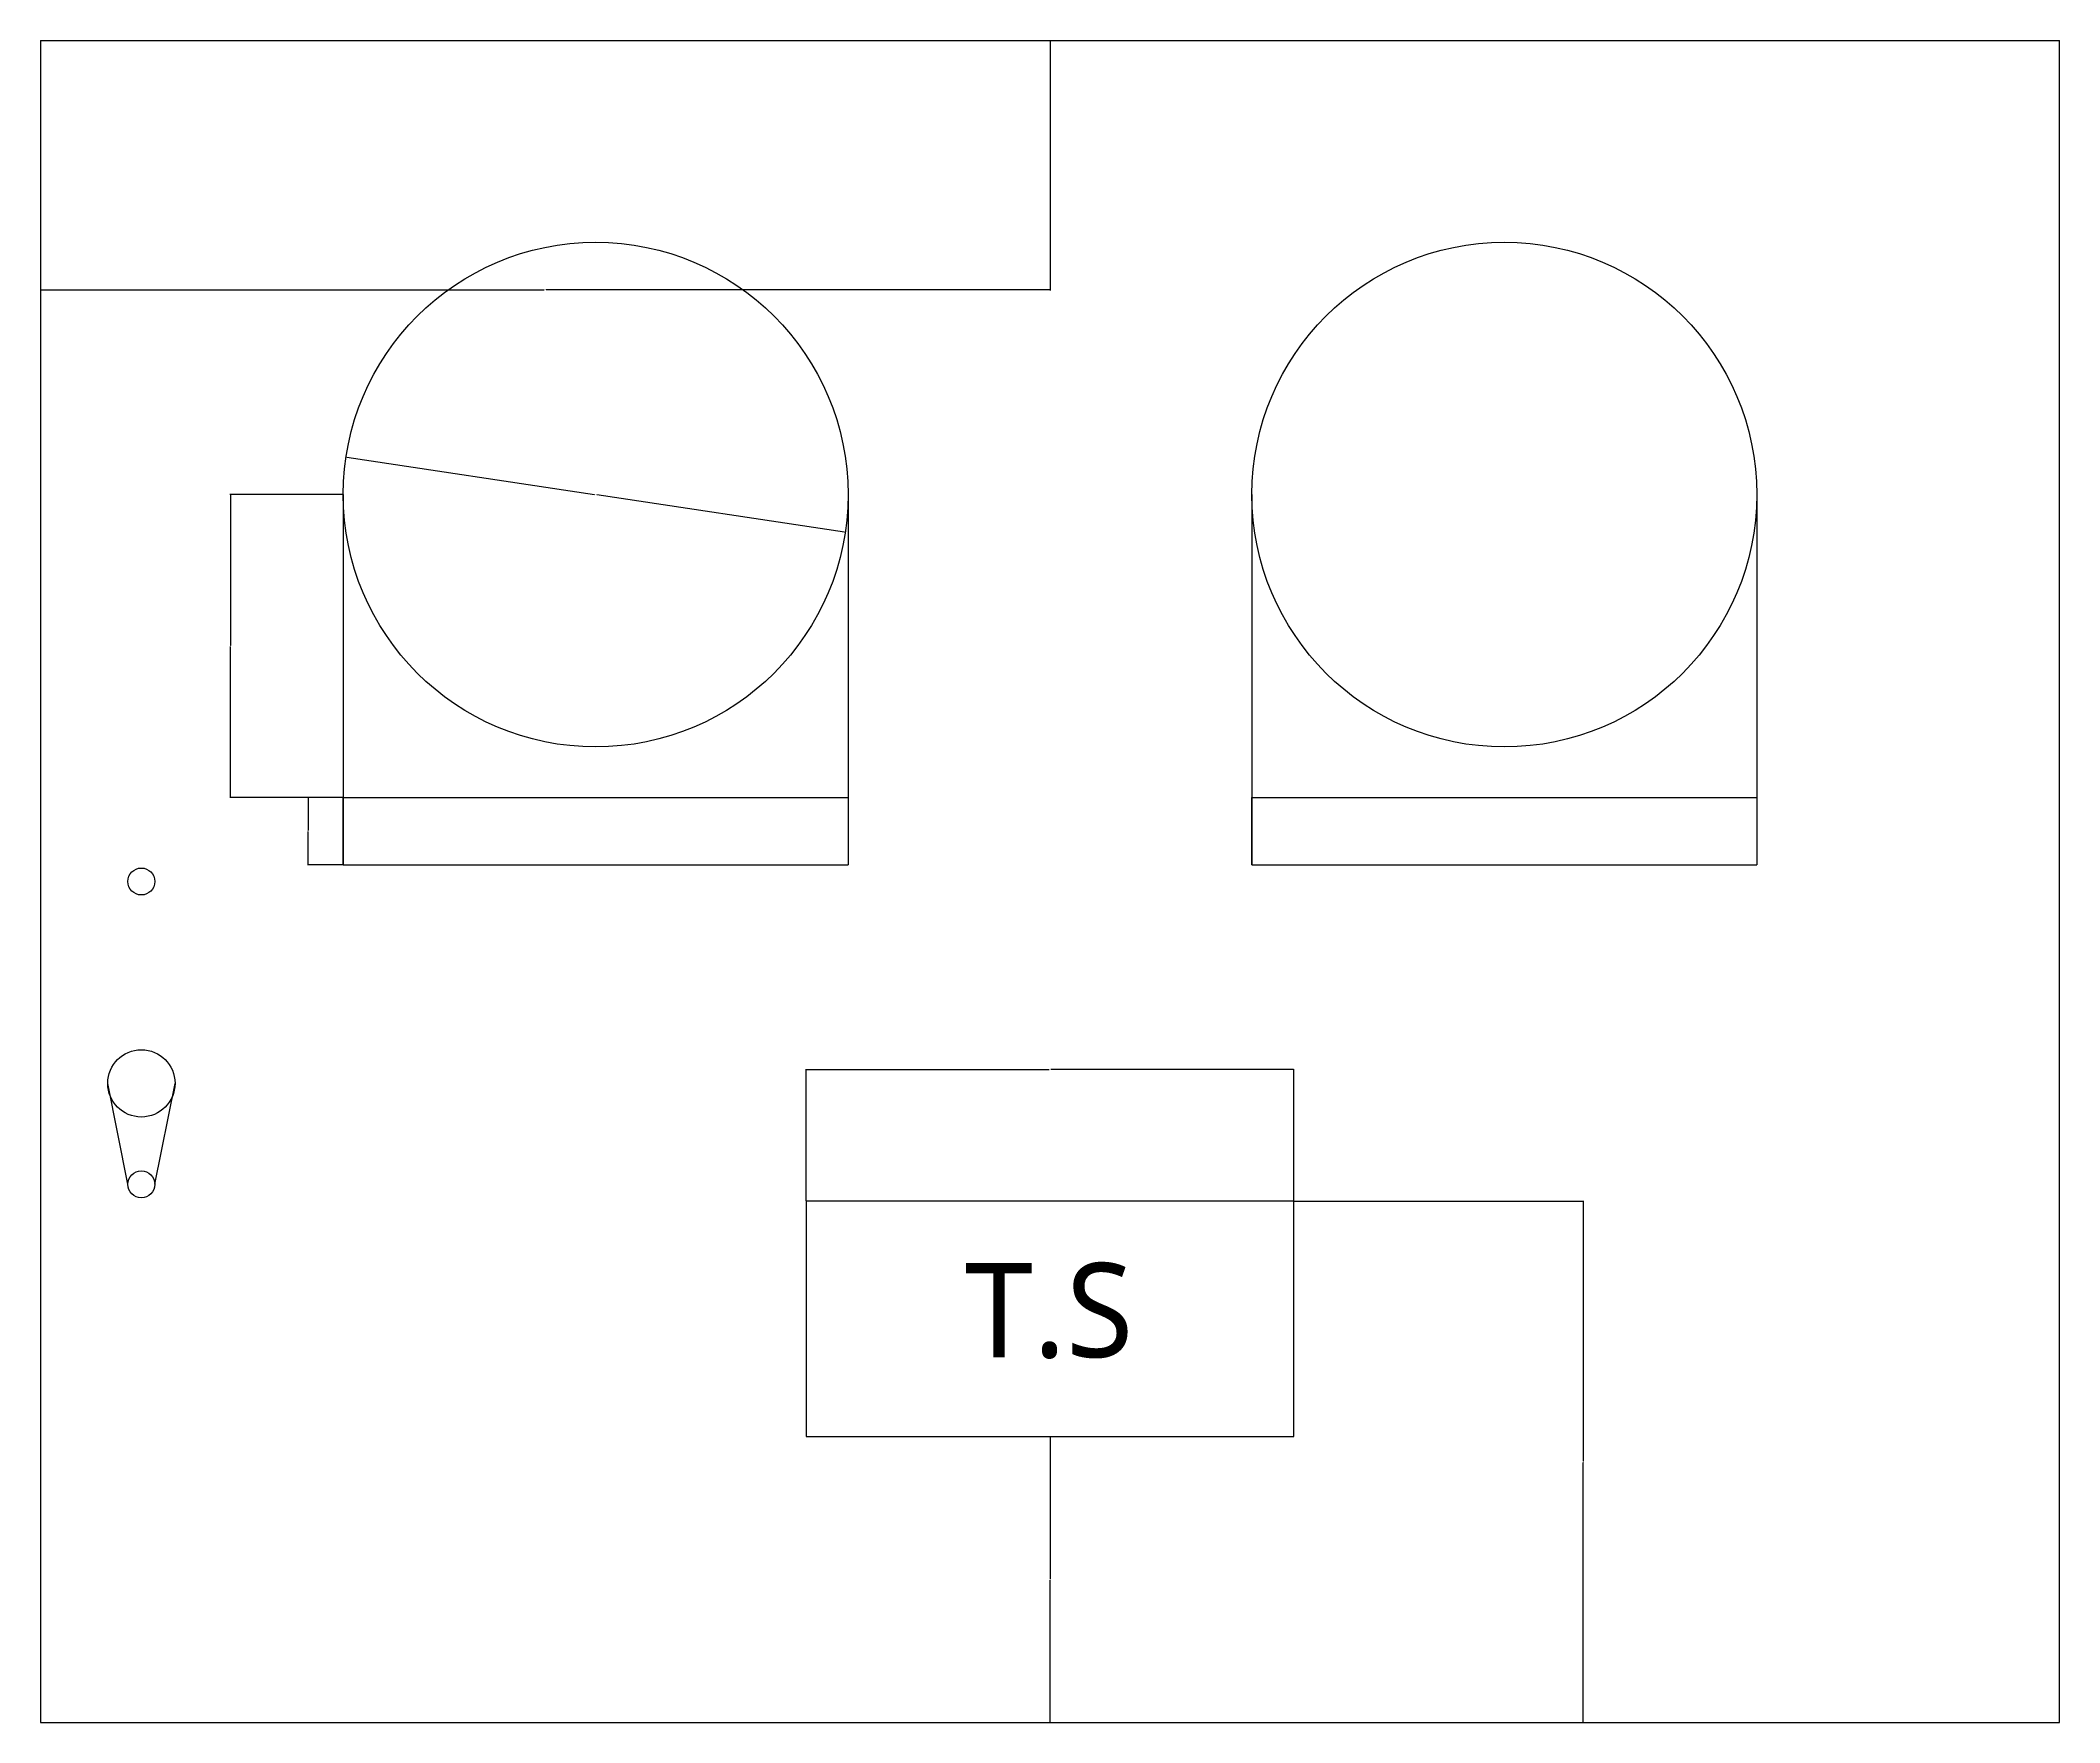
# Model space of a CAD drawing. Header units: millimetres. Extents: x 76 to 12892, y 3949 to 6333.
# Drawn here: x 5226 to 5826, y 4744 to 5244 of the extents above; entities that cross this region are included whole.
import ezdxf

# ---------------------------------------------------------------- set-up
doc = ezdxf.new("R2010")
doc.units = ezdxf.units.MM
doc.layers.add('DIMEN', color=102, linetype='Continuous', plot=False)
doc.styles.add('WD', font='Microsoft JhengHei.ttf')
doc.dimstyles.new('-', dxfattribs={"dimtxt": 0.18, "dimasz": 0.18, "dimexe": 0.18, "dimexo": 0.0625, "dimgap": 0.09, "dimtad": 0, "dimtih": 1, "dimtoh": 1, "dimzin": 0, "dimdsep": 46, "dimtxsty": 'WD', "dimcen": 0.09, "dimadec": 0, "dimazin": 0, "dimtfac": 1, "dimtofl": 0, "dimtmove": 2, "dimatfit": 3, "dimfxl": 1, "dimtolj": 1, "dimtzin": 0, "dimarcsym": 0})

# ---------------------------------------------------------------- blocks, each defined once
blk = doc.blocks.new('*D389')
at = {"layer": 'Defpoints', "color": 0, "transparency": 16777216}
for p in [(5226.48, 5243.89), (5526.48, 5243.89), (5526.48, 5169.76)]:
    blk.add_point(p, dxfattribs=at)
at = {"layer": 'DIMEN', "color": 0, "lineweight": -2, "transparency": 16777216}
for p, q in [((5226.48, 5243.83), (5226.48, 5169.58)), ((5526.48, 5243.83), (5526.48, 5169.58)), ((5226.66, 5169.76), (5376.2, 5169.76)), ((5526.3, 5169.76), (5376.76, 5169.76))]:
    blk.add_line(p, q, dxfattribs=at)
at = {"layer": 'DIMEN', "color": 0, "transparency": 16777216}
for points in [[(5226.66, 5169.79), (5226.66, 5169.73), (5226.48, 5169.76)], [(5526.3, 5169.79), (5526.3, 5169.73), (5526.48, 5169.76)]]:
    blk.add_solid(points, dxfattribs=at)
at = {"layer": 'DIMEN', "color": 0, "transparency": 16777216, "insert": (5376.48, 5169.76), "char_height": 0.18, "attachment_point": 5, "style": 'WD'}
blk.add_mtext('\\A1;300', dxfattribs=at)
blk = doc.blocks.new('*D390')
at = {"layer": 'Defpoints', "color": 0, "transparency": 16777216}
for p in [(5316.48, 5018.89), (5306.06, 4998.89), (5316.48, 4998.89)]:
    blk.add_point(p, dxfattribs=at)
at = {"layer": 'DIMEN', "color": 0, "lineweight": -2, "transparency": 16777216}
for p, q in [((5316.42, 5018.89), (5305.88, 5018.89)), ((5306.06, 5018.71), (5306.06, 5009.08)), ((5306.06, 4999.07), (5306.06, 5008.71)), ((5316.42, 4998.89), (5305.88, 4998.89))]:
    blk.add_line(p, q, dxfattribs=at)
at = {"layer": 'DIMEN', "color": 0, "transparency": 16777216}
for points in [[(5306.03, 5018.71), (5306.09, 5018.71), (5306.06, 5018.89)], [(5306.03, 4999.07), (5306.09, 4999.07), (5306.06, 4998.89)]]:
    blk.add_solid(points, dxfattribs=at)
at = {"layer": 'DIMEN', "color": 0, "transparency": 16777216, "insert": (5306.06, 5008.89), "char_height": 0.18, "attachment_point": 5, "style": 'WD'}
blk.add_mtext('\\A1;20', dxfattribs=at)
blk = doc.blocks.new('*D391')
at = {"layer": 'Defpoints', "color": 0, "transparency": 16777216}
for p in [(5282.99, 5108.89), (5316.48, 5108.89), (5316.48, 5018.89)]:
    blk.add_point(p, dxfattribs=at)
at = {"layer": 'DIMEN', "color": 0, "lineweight": -2, "transparency": 16777216}
for p, q in [((5316.42, 5108.89), (5282.81, 5108.89)), ((5282.99, 5108.71), (5282.99, 5064.08)), ((5282.99, 5019.07), (5282.99, 5063.71)), ((5316.42, 5018.89), (5282.81, 5018.89))]:
    blk.add_line(p, q, dxfattribs=at)
at = {"layer": 'DIMEN', "color": 0, "transparency": 16777216}
for points in [[(5282.96, 5108.71), (5283.02, 5108.71), (5282.99, 5108.89)], [(5282.96, 5019.07), (5283.02, 5019.07), (5282.99, 5018.89)]]:
    blk.add_solid(points, dxfattribs=at)
at = {"layer": 'DIMEN', "color": 0, "transparency": 16777216, "insert": (5282.99, 5063.89), "char_height": 0.18, "attachment_point": 5, "style": 'WD'}
blk.add_mtext('\\A1;90', dxfattribs=at)
blk = doc.blocks.new('*D392')
at = {"layer": 'Defpoints', "color": 0, "transparency": 16777216}
for p in [(5317.32, 5120.07), (5465.64, 5097.72)]:
    blk.add_point(p, dxfattribs=at)
at = {"layer": 'DIMEN', "color": 0, "lineweight": -2, "transparency": 16777216}
for p, q in [((5317.5, 5120.05), (5391.1, 5108.95)), ((5465.46, 5097.74), (5391.86, 5108.84))]:
    blk.add_line(p, q, dxfattribs=at)
at = {"layer": 'DIMEN', "color": 0, "transparency": 16777216}
for points in [[(5317.5, 5120.08), (5317.49, 5120.02), (5317.32, 5120.07)], [(5465.47, 5097.77), (5465.46, 5097.71), (5465.64, 5097.72)]]:
    blk.add_solid(points, dxfattribs=at)
at = {"layer": 'DIMEN', "color": 0, "transparency": 16777216, "insert": (5391.48, 5108.89), "char_height": 0.18, "attachment_point": 5, "style": 'WD'}
blk.add_mtext('\\A1;∅150', dxfattribs=at)
blk = doc.blocks.new('*D393')
at = {"layer": 'Defpoints', "color": 0, "transparency": 16777216}
for p in [(5453.98, 4828.89), (5453.98, 4743.89), (5526.48, 4743.89)]:
    blk.add_point(p, dxfattribs=at)
at = {"layer": 'DIMEN', "color": 0, "lineweight": -2, "transparency": 16777216}
for p, q in [((5454.04, 4828.89), (5526.66, 4828.89)), ((5526.48, 4828.71), (5526.48, 4786.58)), ((5526.48, 4744.07), (5526.48, 4786.21)), ((5454.04, 4743.89), (5526.66, 4743.89))]:
    blk.add_line(p, q, dxfattribs=at)
at = {"layer": 'DIMEN', "color": 0, "transparency": 16777216}
for points in [[(5526.45, 4828.71), (5526.51, 4828.71), (5526.48, 4828.89)], [(5526.45, 4744.07), (5526.51, 4744.07), (5526.48, 4743.89)]]:
    blk.add_solid(points, dxfattribs=at)
at = {"layer": 'DIMEN', "color": 0, "transparency": 16777216, "insert": (5526.48, 4786.39), "char_height": 0.18, "attachment_point": 5, "style": 'WD'}
blk.add_mtext('\\A1;85', dxfattribs=at)
blk = doc.blocks.new('*D394')
at = {"layer": 'Defpoints', "color": 0, "transparency": 16777216}
for p in [(5598.98, 4898.89), (5598.98, 4743.89), (5684.95, 4743.89)]:
    blk.add_point(p, dxfattribs=at)
at = {"layer": 'DIMEN', "color": 0, "lineweight": -2, "transparency": 16777216}
for p, q in [((5599.04, 4898.89), (5685.13, 4898.89)), ((5684.95, 4898.71), (5684.95, 4821.58)), ((5684.95, 4744.07), (5684.95, 4821.21)), ((5599.04, 4743.89), (5685.13, 4743.89))]:
    blk.add_line(p, q, dxfattribs=at)
at = {"layer": 'DIMEN', "color": 0, "transparency": 16777216}
for points in [[(5684.92, 4898.71), (5684.98, 4898.71), (5684.95, 4898.89)], [(5684.92, 4744.07), (5684.98, 4744.07), (5684.95, 4743.89)]]:
    blk.add_solid(points, dxfattribs=at)
at = {"layer": 'DIMEN', "color": 0, "transparency": 16777216, "insert": (5684.95, 4821.39), "char_height": 0.18, "attachment_point": 5, "style": 'WD'}
blk.add_mtext('\\A1;155', dxfattribs=at)
blk = doc.blocks.new('*D395')
at = {"layer": 'Defpoints', "color": 0, "transparency": 16777216}
for p in [(5598.98, 4937.98), (5453.98, 4898.89), (5598.98, 4898.89)]:
    blk.add_point(p, dxfattribs=at)
at = {"layer": 'DIMEN', "color": 0, "lineweight": -2, "transparency": 16777216}
for p, q in [((5453.98, 4898.96), (5453.98, 4938.16)), ((5598.98, 4898.96), (5598.98, 4938.16)), ((5454.16, 4937.98), (5526.2, 4937.98)), ((5598.8, 4937.98), (5526.76, 4937.98))]:
    blk.add_line(p, q, dxfattribs=at)
at = {"layer": 'DIMEN', "color": 0, "transparency": 16777216}
for points in [[(5454.16, 4938.01), (5454.16, 4937.95), (5453.98, 4937.98)], [(5598.8, 4938.01), (5598.8, 4937.95), (5598.98, 4937.98)]]:
    blk.add_solid(points, dxfattribs=at)
at = {"layer": 'DIMEN', "color": 0, "transparency": 16777216, "insert": (5526.48, 4937.98), "char_height": 0.18, "attachment_point": 5, "style": 'WD'}
blk.add_mtext('\\A1;145', dxfattribs=at)

msp = doc.modelspace()

# ---------------------------------------------------------------- linework, layer by layer
for p, q in [((5226.47956, 5243.89451), (5826.47956, 5243.89451)), ((5226.47956, 5243.89451), (5226.47956, 4743.89451)), ((5826.47956, 4743.89451), (5826.47956, 5243.89451)), ((5316.47956, 5108.89451), (5316.47956, 4998.89451)), ((5466.47956, 5108.89451), (5466.47956, 4998.89451)), ((5586.47956, 5108.89451), (5586.47956, 4998.89451)), ((5736.47956, 5108.89451), (5736.47956, 4998.89451)), ((5316.47956, 4998.89451), (5316.47956, 5018.89451)), ((5316.47956, 5018.89451), (5466.47956, 5018.89451)), ((5586.47956, 4998.89451), (5586.47956, 5018.89451)), ((5586.47956, 5018.89451), (5736.47956, 5018.89451)), ((5316.47956, 4998.89451), (5466.47956, 4998.89451)), ((5586.47956, 4998.89451), (5736.47956, 4998.89451)), ((5252.47956, 4903.89451), (5246.47956, 4933.89451)), ((5260.47956, 4903.89451), (5266.47956, 4933.89451)), ((5598.97956, 4898.89451), (5453.97956, 4898.89451)), ((5453.97956, 4898.89451), (5453.97956, 4828.89451)), ((5598.97956, 4828.89451), (5598.97956, 4898.89451)), ((5453.97956, 4828.89451), (5598.97956, 4828.89451)), ((5226.47956, 4743.89451), (5826.47956, 4743.89451))]:
    msp.add_line(p, q)
for centre, radius in [((5391.47956, 5108.89451), 75), ((5661.47956, 5108.89451), 75), ((5256.47956, 4933.89451), 10), ((5256.47956, 4903.89451), 4)]:
    msp.add_circle(centre, radius)
at = {"layer": 'DIMEN'}
msp.add_circle((5256.47956, 4993.89451), 4, dxfattribs=at)

# ---------------------------------------------------------------- texts
at = {"insert": (5501.19628, 4880.4984), "char_height": 27.982818, "attachment_point": 1, "style": 'WD'}
msp.add_mtext_dynamic_manual_height_columns('T.S', width=765.4122302, gutter_width=139.91409, heights=[267.9388], dxfattribs=at)

# ---------------------------------------------------------------- dimensions: what is measured, and where the dimension line sits
at = {"layer": 'DIMEN'}
for base, p1, p2, picture, middle in [((5526.47956, 5169.75935), (5226.47956, 5243.89451), (5526.47956, 5243.89451), '*D389', (5376.47956, 5169.75935)), ((5598.97956, 4937.98013), (5453.97956, 4898.89451), (5598.97956, 4898.89451), '*D395', (5526.47956, 4937.98013))]:
    dim = msp.add_linear_dim(base=base, p1=p1, p2=p2, dimstyle='-', override={"dimdec": 0}, dxfattribs=at)
    dim.commit()
    dim.dimension.update_dxf_attribs({"geometry": picture, "text_midpoint": middle})
dim = msp.add_diameter_dim_2p(p1=(5465.64187, 5097.71634), p2=(5317.31725, 5120.07268), dimstyle='-', override={"dimdec": 0}, dxfattribs=at)
dim.commit()
dim.dimension.update_dxf_attribs({"geometry": '*D392', "text_midpoint": (5391.47956, 5108.89451), "dimtype": 163})
for base, p1, p2, picture, middle in [((5282.9874, 5108.89451), (5316.47956, 5018.89451), (5316.47956, 5108.89451), '*D391', (5282.9874, 5063.89451)), ((5306.06315, 4998.89451), (5316.47956, 5018.89451), (5316.47956, 4998.89451), '*D390', (5306.06315, 5008.89451)), ((5684.94842, 4743.89451), (5598.97956, 4898.89451), (5598.97956, 4743.89451), '*D394', (5684.94842, 4821.39451)), ((5526.47956, 4743.89451), (5453.97956, 4828.89451), (5453.97956, 4743.89451), '*D393', (5526.47956, 4786.39451))]:
    dim = msp.add_linear_dim(base=base, p1=p1, p2=p2, angle=90, dimstyle='-', override={"dimdec": 0}, dxfattribs=at)
    dim.commit()
    dim.dimension.update_dxf_attribs({"geometry": picture, "text_midpoint": middle})

doc.saveas('drawing.dxf')
